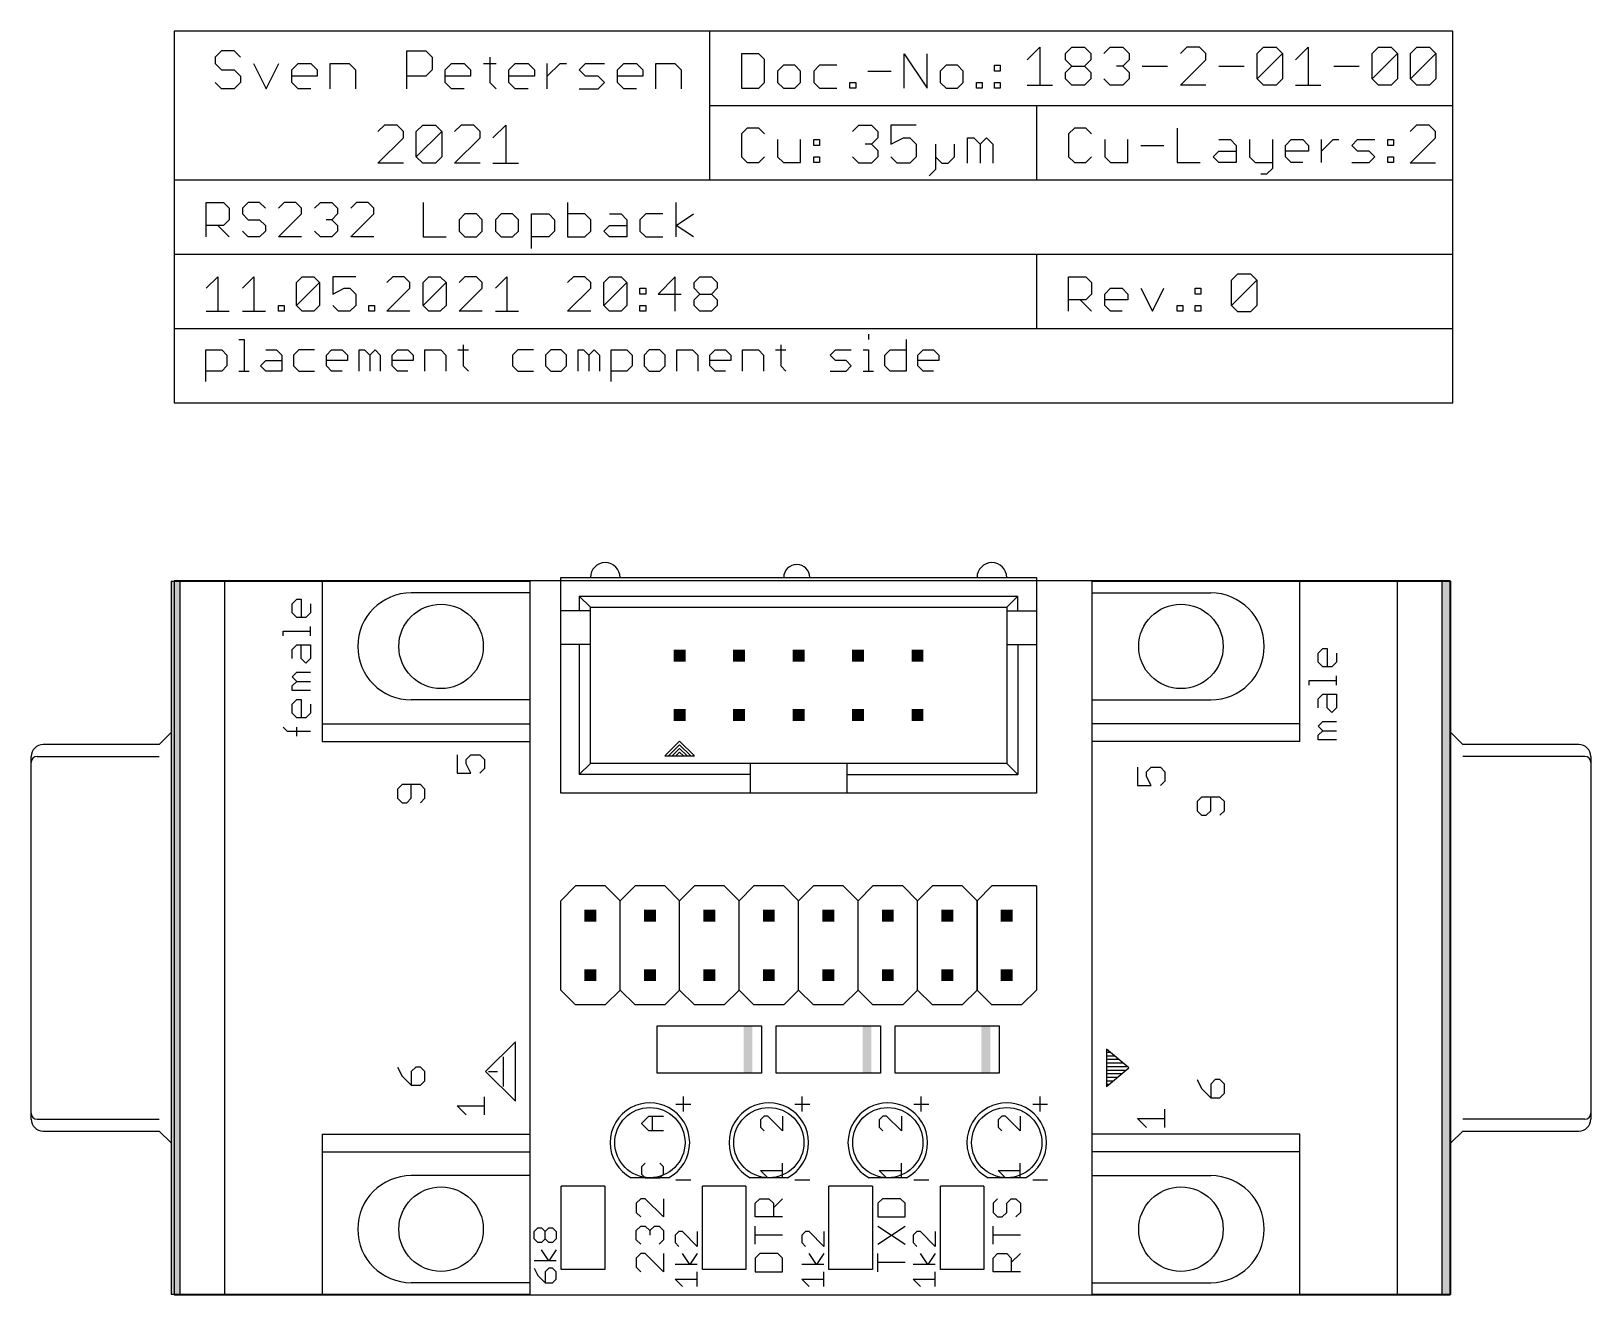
# Model space of a CAD drawing. Extents: x -6.1 to 60.5, y 0 to 54.
import ezdxf

# ---------------------------------------------------------------- set-up
doc = ezdxf.new("R2010")
doc.units = 0
for name, color, linetype in [('20', 53, 'CONTINUOUS'), ('21', 253, 'CONTINUOUS'), ('48', 213, 'CONTINUOUS'), ('51', 253, 'CONTINUOUS')]:
    doc.layers.add(name, color=color, linetype=linetype)

# ---------------------------------------------------------------- blocks, each defined once
blk = doc.blocks.new('RECT')
blk.add_solid([(-0.5, -0.5), (0.5, -0.5), (-0.5, 0.5), (0.5, 0.5)])

msp = doc.modelspace()

# ---------------------------------------------------------------- linework, layer by layer
at = {"layer": '20'}
for p, q in [((54.5, 30.5), (0, 30.5)), ((0, 30.5), (0, 0)), ((54.5, 0), (54.5, 30.5)), ((0, 0), (54.5, 0))]:
    msp.add_line(p, q, dxfattribs=at)
at = {"layer": '21'}
for p, q in [((2.7622, 40.8062), (2.9867, 40.8062)), ((2.9867, 40.8062), (2.9867, 39.4589)), ((29.649, 41.0308), (29.649, 40.8062)), ((31.2582, 40.8062), (31.2582, 39.4589)), ((1.3589, 39.0098), (1.3589, 40.3571)), ((1.3589, 40.3571), (2.0326, 40.3571)), ((2.0326, 40.3571), (2.2571, 40.1326)), ((2.2571, 40.1326), (2.2571, 39.6835)), ((3.9223, 40.3571), (4.3714, 40.3571)), ((4.3714, 40.3571), (4.5959, 40.1326)), ((4.5959, 40.1326), (4.5959, 39.4589)), ((5.3255, 40.3571), (5.101, 40.1326)), ((5.101, 40.1326), (5.101, 39.6835)), ((5.9992, 40.3571), (5.3255, 40.3571)), ((6.5043, 40.1326), (6.7288, 40.3571)), ((6.5043, 39.6835), (6.5043, 40.1326)), ((6.7288, 40.3571), (7.1779, 40.3571)), ((7.1779, 40.3571), (7.4025, 40.1326)), ((7.4025, 40.1326), (7.4025, 39.908)), ((7.9075, 39.4589), (7.9075, 40.3571)), ((7.9075, 40.3571), (8.1321, 40.3571)), ((8.1321, 40.3571), (8.3566, 40.1326)), ((8.3566, 40.1326), (8.5812, 40.3571)), ((8.3566, 40.1326), (8.3566, 39.4589)), ((8.5812, 40.3571), (8.8058, 40.1326)), ((8.8058, 40.1326), (8.8058, 39.4589)), ((9.3108, 40.1326), (9.5354, 40.3571)), ((9.3108, 39.6835), (9.3108, 40.1326)), ((9.5354, 40.3571), (9.9845, 40.3571)), ((9.9845, 40.3571), (10.209, 40.1326)), ((10.209, 40.1326), (10.209, 39.908)), ((10.7141, 39.4589), (10.7141, 40.3571)), ((10.7141, 40.3571), (11.3878, 40.3571)), ((11.3878, 40.3571), (11.6123, 40.1326)), ((11.6123, 40.1326), (11.6123, 39.4589)), ((12.1174, 40.3571), (12.5665, 40.3571)), ((12.3419, 40.5817), (12.3419, 39.6835)), ((14.6807, 40.3571), (14.4562, 40.1326)), ((14.4562, 40.1326), (14.4562, 39.6835)), ((15.3544, 40.3571), (14.6807, 40.3571)), ((16.084, 40.3571), (15.8594, 40.1326)), ((15.8594, 40.1326), (15.8594, 39.6835)), ((16.5331, 40.3571), (16.084, 40.3571)), ((16.7577, 40.1326), (16.5331, 40.3571)), ((16.7577, 39.6835), (16.7577, 40.1326)), ((17.2627, 39.4589), (17.2627, 40.3571)), ((17.2627, 40.3571), (17.4873, 40.3571)), ((17.4873, 40.3571), (17.7118, 40.1326)), ((17.7118, 40.1326), (17.9364, 40.3571)), ((17.7118, 40.1326), (17.7118, 39.4589)), ((17.9364, 40.3571), (18.161, 40.1326)), ((18.161, 40.1326), (18.161, 39.4589)), ((18.666, 39.0098), (18.666, 40.3571)), ((18.666, 40.3571), (19.3397, 40.3571)), ((19.3397, 40.3571), (19.5642, 40.1326)), ((19.5642, 40.1326), (19.5642, 39.6835)), ((20.2938, 40.3571), (20.0693, 40.1326)), ((20.0693, 40.1326), (20.0693, 39.6835)), ((20.743, 40.3571), (20.2938, 40.3571)), ((20.9675, 40.1326), (20.743, 40.3571)), ((20.9675, 39.6835), (20.9675, 40.1326)), ((21.4726, 39.4589), (21.4726, 40.3571)), ((21.4726, 40.3571), (22.1462, 40.3571)), ((22.1462, 40.3571), (22.3708, 40.1326)), ((22.3708, 40.1326), (22.3708, 39.4589)), ((22.8758, 40.1326), (23.1004, 40.3571)), ((22.8758, 39.6835), (22.8758, 40.1326)), ((23.1004, 40.3571), (23.5495, 40.3571)), ((23.5495, 40.3571), (23.7741, 40.1326)), ((23.7741, 40.1326), (23.7741, 39.908)), ((24.2791, 39.4589), (24.2791, 40.3571)), ((24.2791, 40.3571), (24.9528, 40.3571)), ((24.9528, 40.3571), (25.1773, 40.1326)), ((25.1773, 40.1326), (25.1773, 39.4589)), ((25.6824, 40.3571), (26.1315, 40.3571)), ((25.9069, 40.5817), (25.9069, 39.6835)), ((28.0212, 40.1326), (28.2457, 40.3571)), ((28.2457, 39.908), (28.0212, 40.1326)), ((28.2457, 40.3571), (28.9194, 40.3571)), ((29.4245, 40.3571), (29.649, 40.3571)), ((29.649, 40.3571), (29.649, 39.4589)), ((30.36, 40.1326), (30.5845, 40.3571)), ((30.36, 39.6835), (30.36, 40.1326)), ((30.5845, 40.3571), (31.2582, 40.3571)), ((31.7633, 40.1326), (31.9878, 40.3571)), ((31.7633, 39.6835), (31.7633, 40.1326)), ((31.9878, 40.3571), (32.4369, 40.3571)), ((32.4369, 40.3571), (32.6615, 40.1326)), ((32.6615, 40.1326), (32.6615, 39.908)), ((2.0326, 39.4589), (1.3589, 39.4589)), ((2.2571, 39.6835), (2.0326, 39.4589)), ((2.7622, 39.4589), (3.2113, 39.4589)), ((3.6977, 39.6835), (3.9223, 39.908)), ((3.9223, 39.4589), (3.6977, 39.6835)), ((3.9223, 39.908), (4.5959, 39.908)), ((4.5959, 39.4589), (3.9223, 39.4589)), ((5.101, 39.6835), (5.3255, 39.4589)), ((5.3255, 39.4589), (5.9992, 39.4589)), ((7.4025, 39.908), (6.5043, 39.908)), ((6.7288, 39.4589), (6.5043, 39.6835)), ((7.1779, 39.4589), (6.7288, 39.4589)), ((10.209, 39.908), (9.3108, 39.908)), ((9.5354, 39.4589), (9.3108, 39.6835)), ((9.9845, 39.4589), (9.5354, 39.4589)), ((12.3419, 39.6835), (12.5665, 39.4589)), ((14.4562, 39.6835), (14.6807, 39.4589)), ((14.6807, 39.4589), (15.3544, 39.4589)), ((15.8594, 39.6835), (16.084, 39.4589)), ((16.084, 39.4589), (16.5331, 39.4589)), ((16.5331, 39.4589), (16.7577, 39.6835)), ((19.3397, 39.4589), (18.666, 39.4589)), ((19.5642, 39.6835), (19.3397, 39.4589)), ((20.0693, 39.6835), (20.2938, 39.4589)), ((20.2938, 39.4589), (20.743, 39.4589)), ((20.743, 39.4589), (20.9675, 39.6835)), ((23.7741, 39.908), (22.8758, 39.908)), ((23.1004, 39.4589), (22.8758, 39.6835)), ((23.5495, 39.4589), (23.1004, 39.4589)), ((25.9069, 39.6835), (26.1315, 39.4589)), ((28.0212, 39.4589), (28.6949, 39.4589)), ((28.6949, 39.908), (28.2457, 39.908)), ((28.9194, 39.6835), (28.6949, 39.908)), ((28.6949, 39.4589), (28.9194, 39.6835)), ((29.4245, 39.4589), (29.8736, 39.4589)), ((30.5845, 39.4589), (30.36, 39.6835)), ((31.2582, 39.4589), (30.5845, 39.4589)), ((32.6615, 39.908), (31.7633, 39.908)), ((31.9878, 39.4589), (31.7633, 39.6835)), ((32.4369, 39.4589), (31.9878, 39.4589)), ((16.51, 30.6388), (36.83, 30.6388)), ((16.51, 29.21), (16.51, 30.6388)), ((36.83, 30.6388), (36.83, 29.21)), ((-0.125, 30.49), (0.256, 30.49)), ((-0.125, 30.49), (-0.125, 24.013)), ((0.256, 0.01), (0.256, 30.49)), ((0.256, 30.49), (2.161, 30.49)), ((2.161, 0.01), (2.161, 30.49)), ((2.161, 30.49), (6.32, 30.49)), ((6.32, 30.49), (15.21, 30.49)), ((6.32, 30.49), (6.32, 24.394)), ((15.21, 29.982), (10.13, 29.982)), ((15.21, 29.982), (15.21, 30.49)), ((15.21, 25.41), (15.21, 29.982)), ((39.19, 30.49), (39.19, 29.982)), ((39.19, 30.49), (48.08, 30.49)), ((39.19, 29.982), (44.27, 29.982)), ((39.19, 29.982), (39.19, 25.41)), ((48.08, 30.49), (52.239, 30.49)), ((48.08, 24.394), (48.08, 30.49)), ((52.239, 30.49), (52.239, 0.01)), ((52.239, 30.49), (54.144, 30.49)), ((54.144, 30.49), (54.144, 0.01)), ((54.144, 30.49), (54.525, 30.49)), ((54.525, 24.013), (54.525, 30.49)), ((5.0434, 29.5154), (5.2383, 29.7103)), ((5.0434, 29.1256), (5.0434, 29.5154)), ((5.2383, 29.7103), (5.4332, 29.7103)), ((5.4332, 29.7103), (5.4332, 28.9307)), ((5.823, 29.5154), (5.823, 29.1256)), ((17.3037, 29.845), (36.0363, 29.845)), ((17.3037, 29.845), (17.3037, 29.21)), ((17.3037, 29.845), (17.78, 29.3688)), ((17.78, 29.3688), (35.56, 29.3688)), ((17.78, 29.21), (17.78, 29.3688)), ((35.56, 29.3688), (36.0363, 29.845)), ((35.56, 29.3688), (35.56, 29.21)), ((36.0363, 29.21), (36.0363, 29.845)), ((5.2383, 28.9307), (5.0434, 29.1256)), ((5.6281, 28.9307), (5.2383, 28.9307)), ((5.823, 29.1256), (5.6281, 28.9307)), ((16.51, 27.7813), (16.51, 29.21)), ((17.3037, 29.21), (16.51, 29.21)), ((17.78, 29.21), (17.3037, 29.21)), ((17.78, 27.7813), (17.78, 29.21)), ((35.56, 29.21), (35.56, 27.7813)), ((35.56, 29.21), (36.0363, 29.21)), ((36.0363, 29.21), (36.83, 29.21)), ((36.83, 29.21), (36.83, 27.7813)), ((4.6536, 28.1511), (4.6536, 28.346)), ((4.6536, 28.346), (5.823, 28.346)), ((5.823, 28.1511), (5.823, 28.5409)), ((5.0434, 27.5664), (5.2383, 27.7613)), ((5.0434, 27.1766), (5.0434, 27.5664)), ((5.2383, 27.7613), (5.823, 27.7613)), ((5.4332, 27.1766), (5.4332, 27.7613)), ((5.823, 27.7613), (5.823, 27.1766)), ((16.51, 21.4312), (16.51, 27.7813)), ((17.3037, 27.7813), (16.51, 27.7813)), ((17.78, 27.7813), (17.3037, 27.7813)), ((17.3037, 27.7813), (17.3037, 22.225)), ((17.78, 22.7012), (17.78, 27.7813)), ((35.56, 27.7813), (35.56, 22.7012)), ((35.56, 27.7813), (36.0363, 27.7813)), ((36.0363, 27.7813), (36.83, 27.7813)), ((36.0363, 27.7813), (36.0363, 22.225)), ((36.83, 27.7813), (36.83, 21.4312)), ((48.8584, 27.4076), (49.0533, 27.6025)), ((48.8584, 27.0178), (48.8584, 27.4076)), ((49.0533, 27.6025), (49.2482, 27.6025)), ((49.2482, 27.6025), (49.2482, 26.8229)), ((49.638, 27.4076), (49.638, 27.0178)), ((5.6281, 26.9817), (5.4332, 27.1766)), ((5.823, 27.1766), (5.6281, 26.9817)), ((49.0533, 26.8229), (48.8584, 27.0178)), ((49.4431, 26.8229), (49.0533, 26.8229)), ((49.638, 27.0178), (49.4431, 26.8229)), ((5.0434, 26.397), (5.2383, 26.5919)), ((5.2383, 26.2021), (5.0434, 26.397)), ((5.0434, 26.0072), (5.2383, 26.2021)), ((5.0434, 25.8123), (5.0434, 26.0072)), ((5.2383, 26.5919), (5.823, 26.5919)), ((5.2383, 26.2021), (5.823, 26.2021)), ((48.4686, 26.0433), (48.4686, 26.2382)), ((48.4686, 26.2382), (49.638, 26.2382)), ((49.638, 26.0433), (49.638, 26.4331)), ((5.823, 25.8123), (5.0434, 25.8123)), ((5.0434, 25.2276), (5.2383, 25.4225)), ((5.2383, 25.4225), (5.4332, 25.4225)), ((5.4332, 25.4225), (5.4332, 24.6429)), ((15.21, 25.41), (10.13, 25.41)), ((15.21, 24.394), (15.21, 25.41)), ((39.19, 25.41), (44.27, 25.41)), ((39.19, 25.41), (39.19, 24.394)), ((48.8584, 25.4586), (49.0533, 25.6535)), ((48.8584, 25.0688), (48.8584, 25.4586)), ((49.0533, 25.6535), (49.638, 25.6535)), ((49.2482, 25.0688), (49.2482, 25.6535)), ((49.638, 25.6535), (49.638, 25.0688)), ((5.0434, 24.8378), (5.0434, 25.2276)), ((5.2383, 24.6429), (5.0434, 24.8378)), ((5.823, 24.8378), (5.6281, 24.6429)), ((5.823, 25.2276), (5.823, 24.8378)), ((49.4431, 24.8739), (49.2482, 25.0688)), ((49.638, 25.0688), (49.4431, 24.8739)), ((-0.125, 24.013), (-0.633, 23.505)), ((-0.125, 24.013), (-0.125, 6.487)), ((4.8485, 24.0582), (4.6536, 24.2531)), ((5.823, 24.0582), (4.8485, 24.0582)), ((5.6281, 24.6429), (5.2383, 24.6429)), ((5.2383, 23.8633), (5.2383, 24.2531)), ((6.32, 24.394), (15.21, 24.394)), ((6.32, 24.394), (6.32, 23.632)), ((15.21, 23.632), (15.21, 24.394)), ((48.08, 24.394), (39.19, 24.394)), ((39.19, 24.394), (39.19, 23.632)), ((48.08, 23.632), (48.08, 24.394)), ((48.8584, 24.2892), (49.0533, 24.4841)), ((49.0533, 24.0943), (48.8584, 24.2892)), ((48.8584, 23.8994), (49.0533, 24.0943)), ((49.0533, 24.4841), (49.638, 24.4841)), ((49.0533, 24.0943), (49.638, 24.0943)), ((54.525, 6.487), (54.525, 24.013)), ((55.033, 23.505), (54.525, 24.013)), ((-0.633, 23.505), (-5.594, 23.505)), ((6.32, 23.632), (15.21, 23.632)), ((15.21, 6.868), (15.21, 23.632)), ((21.59, 23.6538), (20.955, 23.0188)), ((21.59, 23.495), (21.1137, 23.0188)), ((21.59, 23.3363), (21.2725, 23.0188)), ((22.225, 23.0188), (21.59, 23.6538)), ((22.0662, 23.0188), (21.59, 23.495)), ((21.9075, 23.0188), (21.59, 23.3363)), ((48.08, 23.632), (39.19, 23.632)), ((39.19, 23.632), (39.19, 6.868)), ((48.8584, 23.7046), (48.8584, 23.8994)), ((49.638, 23.7046), (48.8584, 23.7046)), ((59.994, 23.505), (55.033, 23.505)), ((-6.102, 7.503), (-6.102, 22.997)), ((-5.848, 22.997), (-0.633, 22.997)), ((12.0848, 23.0654), (12.0848, 22.2858)), ((12.4746, 22.8705), (12.6695, 23.0654)), ((12.4746, 22.6756), (12.4746, 22.8705)), ((12.6695, 22.2858), (12.4746, 22.6756)), ((12.6695, 23.0654), (13.0593, 23.0654)), ((13.0593, 23.0654), (13.2542, 22.8705)), ((13.2542, 22.8705), (13.2542, 22.4807)), ((17.3037, 22.225), (17.78, 22.7012)), ((24.6062, 22.7012), (17.78, 22.7012)), ((20.955, 23.0188), (21.1137, 23.0188)), ((21.1137, 23.0188), (21.2725, 23.0188)), ((21.2725, 23.0188), (21.4312, 23.0188)), ((21.59, 23.1775), (21.4312, 23.0188)), ((21.4312, 23.0188), (21.7487, 23.0188)), ((21.7487, 23.0188), (21.59, 23.1775)), ((21.7487, 23.0188), (21.9075, 23.0188)), ((21.9075, 23.0188), (22.0662, 23.0188)), ((22.0662, 23.0188), (22.225, 23.0188)), ((28.7338, 22.7012), (24.6062, 22.7012)), ((24.6062, 22.7012), (24.6062, 22.225)), ((35.56, 22.7012), (28.7338, 22.7012)), ((28.7338, 22.7012), (28.7338, 22.225)), ((35.56, 22.7012), (36.0363, 22.225)), ((60.248, 22.997), (55.033, 22.997)), ((60.502, 22.997), (60.502, 7.503)), ((12.0848, 22.2858), (12.6695, 22.2858)), ((13.2542, 22.4807), (13.0593, 22.2858)), ((24.6062, 22.225), (17.3037, 22.225)), ((24.6062, 22.225), (24.6062, 21.4312)), ((28.7338, 22.225), (28.7338, 21.4312)), ((28.7338, 22.225), (36.0363, 22.225)), ((41.1448, 22.531), (41.1448, 21.7514)), ((41.5346, 22.3361), (41.7295, 22.531)), ((41.5346, 22.1412), (41.5346, 22.3361)), ((41.7295, 21.7514), (41.5346, 22.1412)), ((41.7295, 22.531), (42.1193, 22.531)), ((42.1193, 22.531), (42.3142, 22.3361)), ((42.3142, 22.3361), (42.3142, 21.9463)), ((9.7397, 21.7954), (9.5448, 21.6005)), ((9.5448, 21.6005), (9.5448, 21.2107)), ((10.5193, 21.7954), (9.7397, 21.7954)), ((10.1295, 21.2107), (10.1295, 21.7954)), ((10.7142, 21.6005), (10.5193, 21.7954)), ((10.7142, 21.2107), (10.7142, 21.6005)), ((24.6062, 21.4312), (16.51, 21.4312)), ((28.7338, 21.4312), (24.6062, 21.4312)), ((36.83, 21.4312), (28.7338, 21.4312)), ((41.1448, 21.7514), (41.7295, 21.7514)), ((42.3142, 21.9463), (42.1193, 21.7514)), ((9.5448, 21.2107), (9.7397, 21.0158)), ((9.7397, 21.0158), (9.9346, 21.0158)), ((9.9346, 21.0158), (10.1295, 21.2107)), ((10.5193, 21.0158), (10.7142, 21.2107)), ((43.8797, 21.261), (43.6848, 21.0661)), ((43.6848, 21.0661), (43.6848, 20.6763)), ((43.6848, 20.6763), (43.8797, 20.4814)), ((44.6593, 21.261), (43.8797, 21.261)), ((44.0746, 20.4814), (44.2695, 20.6763)), ((44.2695, 20.6763), (44.2695, 21.261)), ((44.8542, 21.0661), (44.6593, 21.261)), ((44.6593, 20.4814), (44.8542, 20.6763)), ((44.8542, 20.6763), (44.8542, 21.0661)), ((43.8797, 20.4814), (44.0746, 20.4814)), ((17.145, 17.4625), (16.51, 16.8275)), ((18.415, 17.4625), (17.145, 17.4625)), ((19.05, 16.8275), (18.415, 17.4625)), ((19.685, 17.4625), (19.05, 16.8275)), ((20.955, 17.4625), (19.685, 17.4625)), ((21.59, 16.8275), (20.955, 17.4625)), ((22.225, 17.4625), (21.59, 16.8275)), ((23.495, 17.4625), (22.225, 17.4625)), ((24.13, 16.8275), (23.495, 17.4625)), ((24.765, 17.4625), (24.13, 16.8275)), ((26.035, 17.4625), (24.765, 17.4625)), ((26.67, 16.8275), (26.035, 17.4625)), ((27.305, 17.4625), (26.67, 16.8275)), ((28.575, 17.4625), (27.305, 17.4625)), ((29.21, 16.8275), (28.575, 17.4625)), ((29.845, 17.4625), (29.21, 16.8275)), ((31.115, 17.4625), (29.845, 17.4625)), ((31.75, 16.8275), (31.115, 17.4625)), ((32.385, 17.4625), (31.75, 16.8275)), ((33.655, 17.4625), (32.385, 17.4625)), ((34.29, 16.8275), (33.655, 17.4625)), ((34.925, 17.4625), (34.29, 16.8275)), ((36.195, 17.4625), (34.925, 17.4625)), ((36.83, 17.4625), (36.195, 17.4625)), ((36.83, 17.4625), (36.83, 14.9225)), ((16.51, 14.2875), (16.51, 16.8275)), ((19.05, 14.2875), (19.05, 16.8275)), ((21.59, 14.2875), (21.59, 16.8275)), ((24.13, 14.2875), (24.13, 16.8275)), ((26.67, 14.2875), (26.67, 16.8275)), ((29.21, 14.2875), (29.21, 16.8275)), ((31.75, 14.2875), (31.75, 16.8275)), ((34.29, 14.9225), (34.29, 16.8275)), ((34.29, 16.8275), (34.29, 14.9225)), ((34.29, 13.0175), (34.29, 14.9225)), ((34.29, 14.9225), (34.29, 13.0175)), ((36.83, 14.9225), (36.83, 13.0175)), ((16.51, 13.0175), (16.51, 14.2875)), ((19.05, 13.0175), (19.05, 14.2875)), ((21.59, 13.0175), (21.59, 14.2875)), ((24.13, 13.0175), (24.13, 14.2875)), ((26.67, 13.0175), (26.67, 14.2875)), ((29.21, 13.0175), (29.21, 14.2875)), ((31.75, 13.0175), (31.75, 14.2875)), ((17.145, 12.3825), (16.51, 13.0175)), ((19.05, 13.0175), (18.415, 12.3825)), ((19.685, 12.3825), (19.05, 13.0175)), ((21.59, 13.0175), (20.955, 12.3825)), ((22.225, 12.3825), (21.59, 13.0175)), ((24.13, 13.0175), (23.495, 12.3825)), ((24.765, 12.3825), (24.13, 13.0175)), ((26.67, 13.0175), (26.035, 12.3825)), ((27.305, 12.3825), (26.67, 13.0175)), ((29.21, 13.0175), (28.575, 12.3825)), ((29.845, 12.3825), (29.21, 13.0175)), ((31.75, 13.0175), (31.115, 12.3825)), ((32.385, 12.3825), (31.75, 13.0175)), ((34.29, 13.0175), (33.655, 12.3825)), ((34.925, 12.3825), (34.29, 13.0175)), ((36.83, 13.0175), (36.195, 12.3825)), ((18.415, 12.3825), (17.145, 12.3825)), ((20.955, 12.3825), (19.685, 12.3825)), ((23.495, 12.3825), (22.225, 12.3825)), ((26.035, 12.3825), (24.765, 12.3825)), ((28.575, 12.3825), (27.305, 12.3825)), ((31.115, 12.3825), (29.845, 12.3825)), ((33.655, 12.3825), (32.385, 12.3825)), ((36.195, 12.3825), (34.925, 12.3825)), ((20.6375, 9.4615), (20.6375, 11.4935)), ((20.6375, 11.4935), (25.0825, 11.4935)), ((25.0825, 11.4935), (25.0825, 9.4615)), ((25.7175, 9.4615), (25.7175, 11.4935)), ((25.7175, 11.4935), (30.1625, 11.4935)), ((30.1625, 11.4935), (30.1625, 9.4615)), ((30.7975, 9.4615), (30.7975, 11.4935)), ((30.7975, 11.4935), (35.2425, 11.4935)), ((35.2425, 11.4935), (35.2425, 9.4615)), ((14.575, 10.805), (13.305, 9.535)), ((14.575, 8.265), (14.575, 10.805)), ((14.067, 8.9), (14.067, 10.17)), ((40.7775, 9.6937), (39.825, 10.4875)), ((39.825, 10.4875), (39.825, 8.9)), ((39.825, 10.3632), (39.9742, 10.3632)), ((39.825, 10.2108), (40.157, 10.2108)), ((39.825, 10.0584), (40.3399, 10.0584)), ((9.5448, 9.7304), (9.7397, 9.3406)), ((9.7397, 9.3406), (10.1295, 8.9508)), ((10.3244, 9.7304), (10.1295, 9.5355)), ((10.1295, 9.5355), (10.1295, 8.9508)), ((10.5193, 9.7304), (10.3244, 9.7304)), ((10.7142, 9.5355), (10.5193, 9.7304)), ((10.7142, 9.1457), (10.7142, 9.5355)), ((13.305, 9.535), (14.575, 8.265)), ((13.432, 9.535), (13.813, 9.535)), ((25.0825, 9.4615), (20.6375, 9.4615)), ((30.1625, 9.4615), (25.7175, 9.4615)), ((35.2425, 9.4615), (30.7975, 9.4615)), ((39.825, 9.906), (40.5228, 9.906)), ((39.825, 9.7536), (40.7056, 9.7536)), ((39.825, 8.9), (40.7775, 9.6937)), ((39.825, 9.6012), (40.6665, 9.6012)), ((39.825, 9.4488), (40.4836, 9.4488)), ((10.1295, 8.9508), (10.5193, 8.9508)), ((10.5193, 8.9508), (10.7142, 9.1457)), ((39.825, 9.2964), (40.3007, 9.2964)), ((39.825, 9.144), (40.1178, 9.144)), ((39.825, 8.9916), (39.9349, 8.9916)), ((43.6848, 9.196), (43.8797, 8.8062)), ((43.8797, 8.8062), (44.2695, 8.4164)), ((44.4644, 9.196), (44.2695, 9.0011)), ((44.2695, 9.0011), (44.2695, 8.4164)), ((44.6593, 9.196), (44.4644, 9.196)), ((44.8542, 9.0011), (44.6593, 9.196)), ((44.8542, 8.6113), (44.8542, 9.0011)), ((12.4746, 7.6808), (12.0848, 8.0706)), ((12.0848, 8.0706), (13.2542, 8.0706)), ((13.2542, 7.6808), (13.2542, 8.4604)), ((21.4313, 8.1463), (22.0663, 8.1463)), ((21.7488, 7.8288), (21.7488, 8.4638)), ((26.5113, 8.1463), (27.1463, 8.1463)), ((26.8288, 7.8288), (26.8288, 8.4638)), ((31.5913, 8.1463), (32.2263, 8.1463)), ((31.9088, 7.8288), (31.9088, 8.4638)), ((36.6713, 8.1463), (37.3062, 8.1463)), ((36.9888, 7.8288), (36.9888, 8.4638)), ((44.2695, 8.4164), (44.6593, 8.4164)), ((44.6593, 8.4164), (44.8542, 8.6113)), ((-5.848, 7.503), (-0.633, 7.503)), ((41.5346, 7.1464), (41.1448, 7.5362)), ((41.1448, 7.5362), (42.3142, 7.5362)), ((42.3142, 7.1464), (42.3142, 7.926)), ((60.248, 7.503), (55.033, 7.503)), ((-5.594, 6.995), (-0.633, 6.995)), ((-0.633, 6.995), (-0.125, 6.487)), ((6.32, 6.868), (15.21, 6.868)), ((6.32, 6.868), (6.32, 6.106)), ((15.21, 6.106), (15.21, 6.868)), ((48.08, 6.868), (39.19, 6.868)), ((39.19, 6.868), (39.19, 6.106)), ((48.08, 6.106), (48.08, 6.868)), ((54.525, 6.487), (55.033, 6.995)), ((55.033, 6.995), (59.994, 6.995)), ((-0.125, 6.487), (-0.125, 0.01)), ((6.32, 6.106), (15.21, 6.106)), ((6.32, 6.106), (6.32, 0.01)), ((15.21, 5.09), (15.21, 6.106)), ((48.08, 6.106), (39.19, 6.106)), ((39.19, 6.106), (39.19, 5.09)), ((48.08, 0.01), (48.08, 6.106)), ((54.525, 0.01), (54.525, 6.487)), ((15.21, 5.09), (10.13, 5.09)), ((15.21, 0.518), (15.21, 5.09)), ((21.4313, 4.9125), (22.0663, 4.9125)), ((26.5113, 4.9125), (27.1463, 4.9125)), ((31.5913, 4.9125), (32.2263, 4.9125)), ((36.6713, 4.9125), (37.3062, 4.9125)), ((39.19, 5.09), (44.27, 5.09)), ((39.19, 5.09), (39.19, 0.518)), ((16.5354, 1.0795), (16.5354, 4.6355)), ((18.3896, 4.6355), (16.5354, 4.6355)), ((18.3896, 4.6355), (18.3896, 1.0795)), ((19.9297, 4.106), (19.7348, 3.9111)), ((20.1246, 4.106), (19.9297, 4.106)), ((20.9042, 3.3264), (20.1246, 4.106)), ((20.9042, 4.106), (20.9042, 3.3264)), ((22.5679, 1.0795), (22.5679, 4.6355)), ((24.4221, 4.6355), (22.5679, 4.6355)), ((24.4221, 4.6355), (24.4221, 1.0795)), ((24.8148, 3.9111), (25.0097, 4.106)), ((25.0097, 4.106), (25.3995, 4.106)), ((25.3995, 4.106), (25.5944, 3.9111)), ((25.5944, 3.7162), (25.9842, 4.106)), ((27.9654, 1.0795), (27.9654, 4.6355)), ((29.8196, 4.6355), (27.9654, 4.6355)), ((29.8196, 4.6355), (29.8196, 1.0795)), ((30.2485, 4.106), (30.0536, 3.9111)), ((31.0281, 4.106), (30.2485, 4.106)), ((31.223, 3.9111), (31.0281, 4.106)), ((32.7279, 1.0795), (32.7279, 4.6355)), ((34.5821, 4.6355), (32.7279, 4.6355)), ((34.5821, 4.6355), (34.5821, 1.0795)), ((35.1697, 4.106), (34.9748, 3.9111)), ((35.5595, 3.9111), (35.7544, 4.106)), ((35.7544, 4.106), (35.9493, 4.106)), ((35.9493, 4.106), (36.1442, 3.9111)), ((19.7348, 3.9111), (19.7348, 3.5213)), ((19.7348, 3.5213), (19.9297, 3.3264)), ((24.8148, 3.3264), (24.8148, 3.9111)), ((25.5944, 3.9111), (25.5944, 3.3264)), ((30.0536, 3.9111), (30.0536, 3.3264)), ((31.223, 3.3264), (31.223, 3.9111)), ((34.9748, 3.9111), (34.9748, 3.5213)), ((34.9748, 3.5213), (35.1697, 3.3264)), ((35.3646, 3.3264), (35.5595, 3.5213)), ((35.5595, 3.5213), (35.5595, 3.9111)), ((36.1442, 3.5213), (35.9493, 3.3264)), ((36.1442, 3.9111), (36.1442, 3.5213)), ((15.3725, 2.6998), (15.5293, 2.8565)), ((15.3725, 2.3862), (15.3725, 2.6998)), ((15.5293, 2.8565), (15.6861, 2.8565)), ((15.6861, 2.8565), (15.8429, 2.6998)), ((15.8429, 2.6998), (15.9996, 2.8565)), ((15.8429, 2.3862), (15.8429, 2.6998)), ((15.9996, 2.8565), (16.1564, 2.8565)), ((16.1564, 2.8565), (16.3132, 2.6998)), ((16.3132, 2.6998), (16.3132, 2.3862)), ((19.7348, 2.7417), (19.9297, 2.9366)), ((19.7348, 2.3519), (19.7348, 2.7417)), ((19.9297, 2.9366), (20.1246, 2.9366)), ((20.1246, 2.9366), (20.3195, 2.7417)), ((20.3195, 2.7417), (20.5144, 2.9366)), ((20.3195, 2.7417), (20.3195, 2.5468)), ((20.5144, 2.9366), (20.7093, 2.9366)), ((20.7093, 2.9366), (20.9042, 2.7417)), ((20.9042, 2.7417), (20.9042, 2.3519)), ((21.5618, 2.6978), (21.405, 2.541)), ((21.7186, 2.6978), (21.5618, 2.6978)), ((22.3457, 2.0707), (21.7186, 2.6978)), ((22.3457, 2.6978), (22.3457, 2.0707)), ((25.9842, 3.3264), (24.8148, 3.3264)), ((24.8148, 2.157), (24.8148, 2.9366)), ((26.9593, 2.6978), (26.8025, 2.541)), ((27.1161, 2.6978), (26.9593, 2.6978)), ((27.7431, 2.0707), (27.1161, 2.6978)), ((27.7431, 2.6978), (27.7431, 2.0707)), ((30.0536, 3.3264), (31.223, 3.3264)), ((30.0536, 2.157), (31.223, 2.9366)), ((30.0536, 2.9366), (31.223, 2.157)), ((31.7218, 2.6978), (31.565, 2.541)), ((31.8786, 2.6978), (31.7218, 2.6978)), ((32.5057, 2.0707), (31.8786, 2.6978)), ((32.5057, 2.6978), (32.5057, 2.0707)), ((34.9748, 2.157), (34.9748, 2.9366)), ((35.1697, 3.3264), (35.3646, 3.3264)), ((15.5293, 2.2295), (15.3725, 2.3862)), ((15.6861, 2.2295), (15.5293, 2.2295)), ((15.8429, 2.3862), (15.6861, 2.2295)), ((15.9996, 2.2295), (15.8429, 2.3862)), ((16.1564, 2.2295), (15.9996, 2.2295)), ((16.3132, 2.3862), (16.1564, 2.2295)), ((19.9297, 2.157), (19.7348, 2.3519)), ((20.9042, 2.3519), (20.7093, 2.157)), ((21.405, 2.541), (21.405, 2.2275)), ((21.405, 2.2275), (21.5618, 2.0707)), ((25.9842, 2.5468), (24.8148, 2.5468)), ((26.8025, 2.541), (26.8025, 2.2275)), ((26.8025, 2.2275), (26.9593, 2.0707)), ((31.565, 2.541), (31.565, 2.2275)), ((31.565, 2.2275), (31.7218, 2.0707)), ((36.1442, 2.5468), (34.9748, 2.5468)), ((16.3132, 1.4499), (15.3725, 1.4499)), ((15.9996, 1.4499), (15.6861, 1.9202)), ((16.3132, 1.9202), (15.9996, 1.4499)), ((19.9297, 1.7672), (19.7348, 1.5723)), ((19.7348, 1.5723), (19.7348, 1.1825)), ((20.1246, 1.7672), (19.9297, 1.7672)), ((20.9042, 0.9876), (20.1246, 1.7672)), ((20.9042, 1.7672), (20.9042, 0.9876)), ((22.0321, 1.2911), (21.7186, 1.7614)), ((22.3457, 1.7614), (22.0321, 1.2911)), ((25.0097, 1.7672), (24.8148, 1.5723)), ((24.8148, 1.5723), (24.8148, 0.9876)), ((25.7893, 1.7672), (25.0097, 1.7672)), ((25.9842, 1.5723), (25.7893, 1.7672)), ((25.9842, 0.9876), (25.9842, 1.5723)), ((27.4296, 1.2911), (27.1161, 1.7614)), ((27.7431, 1.7614), (27.4296, 1.2911)), ((30.0536, 0.9876), (30.0536, 1.7672)), ((31.223, 1.3774), (30.0536, 1.3774)), ((32.1921, 1.2911), (31.8786, 1.7614)), ((32.5057, 1.7614), (32.1921, 1.2911)), ((34.9748, 1.5723), (35.1697, 1.7672)), ((34.9748, 0.9876), (34.9748, 1.5723)), ((35.1697, 1.7672), (35.5595, 1.7672)), ((35.5595, 1.7672), (35.7544, 1.5723)), ((35.7544, 1.3774), (36.1442, 1.7672)), ((35.7544, 1.5723), (35.7544, 0.9876)), ((15.3725, 1.1414), (15.5293, 0.8279)), ((15.5293, 0.8279), (15.8429, 0.5143)), ((15.9996, 1.1414), (15.8429, 0.9847)), ((15.8429, 0.9847), (15.8429, 0.5143)), ((16.1564, 1.1414), (15.9996, 1.1414)), ((16.3132, 0.9847), (16.1564, 1.1414)), ((16.1564, 0.5143), (16.3132, 0.6711)), ((16.3132, 0.6711), (16.3132, 0.9847)), ((18.3896, 1.0795), (16.5354, 1.0795)), ((19.7348, 1.1825), (19.9297, 0.9876)), ((22.3457, 1.2911), (21.405, 1.2911)), ((21.7186, 0.3556), (21.405, 0.6691)), ((21.405, 0.6691), (22.3457, 0.6691)), ((22.3457, 0.3556), (22.3457, 0.9827)), ((24.4221, 1.0795), (22.5679, 1.0795)), ((24.8148, 0.9876), (25.9842, 0.9876)), ((27.7431, 1.2911), (26.8025, 1.2911)), ((27.1161, 0.3556), (26.8025, 0.6691)), ((26.8025, 0.6691), (27.7431, 0.6691)), ((27.7431, 0.3556), (27.7431, 0.9827)), ((29.8196, 1.0795), (27.9654, 1.0795)), ((32.5057, 1.2911), (31.565, 1.2911)), ((31.8786, 0.3556), (31.565, 0.6691)), ((31.565, 0.6691), (32.5057, 0.6691)), ((32.5057, 0.3556), (32.5057, 0.9827)), ((34.5821, 1.0795), (32.7279, 1.0795)), ((36.1442, 0.9876), (34.9748, 0.9876)), ((0.256, 0.01), (-0.125, 0.01)), ((2.161, 0.01), (0.256, 0.01)), ((6.32, 0.01), (2.161, 0.01)), ((15.21, 0.01), (6.32, 0.01)), ((15.21, 0.518), (10.13, 0.518)), ((15.21, 0.01), (15.21, 0.518)), ((15.8429, 0.5143), (16.1564, 0.5143)), ((39.19, 0.518), (44.27, 0.518)), ((39.19, 0.518), (39.19, 0.01)), ((48.08, 0.01), (39.19, 0.01)), ((52.239, 0.01), (48.08, 0.01)), ((54.144, 0.01), (52.239, 0.01)), ((54.525, 0.01), (54.144, 0.01))]:
    msp.add_line(p, q, dxfattribs=at)
for centre in [(11.4, 27.696), (43, 27.696), (11.4, 2.804), (43, 2.804)]:
    msp.add_circle(centre, 1.8034, dxfattribs=at)
for centre, radius, start, end in [((18.415, 30.6388), 0.635, 0, 180), ((26.5907, 30.6388), 0.5556, 0, 180), ((34.925, 30.6388), 0.635, 0, 180), ((10.13, 27.696), 2.286, 90, 270), ((44.27, 27.696), 2.286, 270, 90), ((-5.594, 22.997), 0.508, 90, 180), ((59.994, 22.997), 0.508, 0, 90), ((-5.848, 22.743), 0.254, 90, 180), ((60.248, 22.743), 0.254, 0, 90), ((20.32, 6.5), 1.7, 118.0725, 241.9275), ((20.32, 6.5), 1.7, 118.0725, 241.9275), ((20.32, 6.5), 1.7, 298.0725, 61.9275), ((20.32, 6.5), 1.7, 298.0725, 61.9275), ((25.4, 6.5), 1.7, 118.0725, 241.9275), ((25.4, 6.5), 1.7, 118.0725, 241.9275), ((25.4, 6.5), 1.7, 298.0725, 61.9275), ((25.4, 6.5), 1.7, 298.0725, 61.9275), ((30.48, 6.5), 1.7, 118.0725, 241.9275), ((30.48, 6.5), 1.7, 118.0725, 241.9275), ((30.48, 6.5), 1.7, 298.0725, 61.9275), ((30.48, 6.5), 1.7, 298.0725, 61.9275), ((35.56, 6.5), 1.7, 118.0725, 241.9275), ((35.56, 6.5), 1.7, 118.0725, 241.9275), ((35.56, 6.5), 1.7, 298.0725, 61.9275), ((35.56, 6.5), 1.7, 298.0725, 61.9275), ((-5.848, 7.757), 0.254, 180, 270), ((-5.594, 7.503), 0.508, 180, 270), ((59.994, 7.503), 0.508, 270, 0), ((60.248, 7.757), 0.254, 270, 0), ((10.13, 2.804), 2.286, 90, 270), ((44.27, 2.804), 2.286, 270, 90)]:
    msp.add_arc(centre, radius, start, end, dxfattribs=at)
at = {"layer": '48'}
for p, q in [((22.86, 53.975), (0, 53.975)), ((0, 53.975), (0, 47.625)), ((54.61, 53.975), (22.86, 53.975)), ((22.86, 53.975), (22.86, 50.8)), ((54.61, 50.8), (54.61, 53.975)), ((36.43, 52.7546), (36.9723, 53.2969)), ((36.9723, 53.2969), (36.9723, 51.67)), ((38.0671, 53.0258), (38.3383, 53.2969)), ((38.3383, 53.2969), (38.8806, 53.2969)), ((38.8806, 53.2969), (39.1518, 53.0258)), ((39.7043, 53.0258), (39.9754, 53.2969)), ((39.9754, 53.2969), (40.5178, 53.2969)), ((40.5178, 53.2969), (40.7889, 53.0258)), ((43.2497, 53.2969), (42.9786, 53.0258)), ((43.7921, 53.2969), (43.2497, 53.2969)), ((44.0632, 53.0258), (43.7921, 53.2969)), ((46.2529, 53.0258), (46.5241, 53.2969)), ((46.5241, 53.2969), (47.0664, 53.2969)), ((47.0664, 53.2969), (47.3375, 53.0258)), ((47.89, 52.7546), (48.4324, 53.2969)), ((48.4324, 53.2969), (48.4324, 51.67)), ((51.1644, 53.0258), (51.4355, 53.2969)), ((51.4355, 53.2969), (51.9779, 53.2969)), ((51.9779, 53.2969), (52.249, 53.0258)), ((52.8015, 53.0258), (53.0727, 53.2969)), ((53.0727, 53.2969), (53.615, 53.2969)), ((53.615, 53.2969), (53.8862, 53.0258)), ((2.0214, 53.1382), (1.7502, 52.867)), ((1.7502, 52.867), (1.7502, 52.5959)), ((2.5637, 53.1382), (2.0214, 53.1382)), ((2.8349, 52.867), (2.5637, 53.1382)), ((9.936, 51.5112), (9.936, 53.1382)), ((9.936, 53.1382), (10.7495, 53.1382)), ((10.7495, 53.1382), (11.0206, 52.867)), ((11.0206, 52.867), (11.0206, 52.3247)), ((13.4815, 52.867), (13.4815, 51.7824)), ((24.2316, 53.0111), (24.2316, 51.5366)), ((24.9688, 53.0111), (24.2316, 53.0111)), ((25.2146, 52.7653), (24.9688, 53.0111)), ((25.2146, 51.7823), (25.2146, 52.7653)), ((31.1778, 51.5366), (31.1778, 53.0111)), ((31.1778, 53.0111), (32.1608, 51.5366)), ((32.1608, 51.5366), (32.1608, 53.0111)), ((38.0671, 52.7546), (38.0671, 53.0258)), ((38.3383, 52.4834), (38.0671, 52.7546)), ((39.1518, 52.7546), (38.8806, 52.4834)), ((39.1518, 53.0258), (39.1518, 52.7546)), ((40.7889, 52.7546), (40.5178, 52.4834)), ((40.7889, 53.0258), (40.7889, 52.7546)), ((42.9786, 51.67), (44.0632, 52.7546)), ((44.0632, 52.7546), (44.0632, 53.0258)), ((46.2529, 51.9411), (46.2529, 53.0258)), ((46.2529, 51.9411), (47.3375, 53.0258)), ((47.3375, 53.0258), (47.3375, 51.9411)), ((51.1644, 51.9411), (51.1644, 53.0258)), ((51.1644, 51.9411), (52.249, 53.0258)), ((52.249, 53.0258), (52.249, 51.9411)), ((52.8015, 51.9411), (52.8015, 53.0258)), ((52.8015, 51.9411), (53.8862, 53.0258)), ((53.8862, 53.0258), (53.8862, 51.9411)), ((1.7502, 52.5959), (2.0214, 52.3247)), ((2.0214, 52.3247), (2.5637, 52.3247)), ((2.5637, 52.3247), (2.8349, 52.0535)), ((2.8349, 52.0535), (2.8349, 51.7824)), ((3.3874, 52.5959), (3.9297, 51.5112)), ((3.9297, 51.5112), (4.472, 52.5959)), ((5.0245, 52.3247), (5.2957, 52.5959)), ((5.0245, 51.7824), (5.0245, 52.3247)), ((6.1092, 52.0535), (5.0245, 52.0535)), ((5.2957, 52.5959), (5.838, 52.5959)), ((5.838, 52.5959), (6.1092, 52.3247)), ((6.1092, 52.3247), (6.1092, 52.0535)), ((6.6617, 51.5112), (6.6617, 52.5959)), ((6.6617, 52.5959), (7.4752, 52.5959)), ((7.4752, 52.5959), (7.7463, 52.3247)), ((7.7463, 52.3247), (7.7463, 51.5112)), ((10.7495, 52.0535), (9.936, 52.0535)), ((11.0206, 52.3247), (10.7495, 52.0535)), ((11.5731, 52.3247), (11.8443, 52.5959)), ((11.5731, 51.7824), (11.5731, 52.3247)), ((12.6578, 52.0535), (11.5731, 52.0535)), ((11.8443, 52.5959), (12.3866, 52.5959)), ((12.3866, 52.5959), (12.6578, 52.3247)), ((12.6578, 52.3247), (12.6578, 52.0535)), ((13.2103, 52.5959), (13.7526, 52.5959)), ((14.3017, 52.3247), (14.5729, 52.5959)), ((14.3017, 51.7824), (14.3017, 52.3247)), ((15.3864, 52.0535), (14.3017, 52.0535)), ((14.5729, 52.5959), (15.1152, 52.5959)), ((15.1152, 52.5959), (15.3864, 52.3247)), ((15.3864, 52.3247), (15.3864, 52.0535)), ((15.9389, 51.5112), (15.9389, 52.5959)), ((15.9389, 52.0535), (16.4812, 52.5959)), ((16.4812, 52.5959), (16.7524, 52.5959)), ((17.3032, 52.3247), (17.5744, 52.5959)), ((17.5744, 52.0535), (17.3032, 52.3247)), ((17.5744, 52.5959), (18.3879, 52.5959)), ((18.1167, 52.0535), (17.5744, 52.0535)), ((18.3879, 51.7824), (18.1167, 52.0535)), ((18.9403, 52.3247), (19.2115, 52.5959)), ((18.9403, 51.7824), (18.9403, 52.3247)), ((20.025, 52.0535), (18.9403, 52.0535)), ((19.2115, 52.5959), (19.7538, 52.5959)), ((19.7538, 52.5959), (20.025, 52.3247)), ((20.025, 52.3247), (20.025, 52.0535)), ((20.5775, 51.5112), (20.5775, 52.5959)), ((20.5775, 52.5959), (21.391, 52.5959)), ((21.391, 52.5959), (21.6622, 52.3247)), ((21.6622, 52.3247), (21.6622, 51.5112)), ((26.0209, 52.5196), (25.7752, 52.2738)), ((25.7752, 52.2738), (25.7752, 51.7823)), ((26.5124, 52.5196), (26.0209, 52.5196)), ((26.7582, 52.2738), (26.5124, 52.5196)), ((26.7582, 51.7823), (26.7582, 52.2738)), ((27.5646, 52.5196), (27.3188, 52.2738)), ((27.3188, 52.2738), (27.3188, 51.7823)), ((28.3018, 52.5196), (27.5646, 52.5196)), ((29.6342, 52.2738), (30.6172, 52.2738)), ((32.9672, 52.5196), (32.7214, 52.2738)), ((32.7214, 52.2738), (32.7214, 51.7823)), ((33.4587, 52.5196), (32.9672, 52.5196)), ((33.7044, 52.2738), (33.4587, 52.5196)), ((33.7044, 51.7823), (33.7044, 52.2738)), ((35.0368, 52.5196), (35.2826, 52.5196)), ((35.0368, 52.2738), (35.0368, 52.5196)), ((35.2826, 52.2738), (35.0368, 52.2738)), ((35.2826, 52.5196), (35.2826, 52.2738)), ((38.0671, 52.2123), (38.3383, 52.4834)), ((38.0671, 51.9411), (38.0671, 52.2123)), ((38.3383, 52.4834), (38.8806, 52.4834)), ((38.8806, 52.4834), (39.1518, 52.2123)), ((39.1518, 52.2123), (39.1518, 51.9411)), ((40.5178, 52.4834), (40.2466, 52.4834)), ((40.5178, 52.4834), (40.7889, 52.2123)), ((40.7889, 52.2123), (40.7889, 51.9411)), ((41.3414, 52.4834), (42.4261, 52.4834)), ((44.6157, 52.4834), (45.7004, 52.4834)), ((49.5272, 52.4834), (50.6119, 52.4834)), ((2.0214, 51.5112), (1.7502, 51.7824)), ((2.5637, 51.5112), (2.0214, 51.5112)), ((2.8349, 51.7824), (2.5637, 51.5112)), ((5.2957, 51.5112), (5.0245, 51.7824)), ((5.838, 51.5112), (5.2957, 51.5112)), ((11.8443, 51.5112), (11.5731, 51.7824)), ((12.3866, 51.5112), (11.8443, 51.5112)), ((13.4815, 51.7824), (13.7526, 51.5112)), ((14.5729, 51.5112), (14.3017, 51.7824)), ((15.1152, 51.5112), (14.5729, 51.5112)), ((17.3032, 51.5112), (18.1167, 51.5112)), ((18.1167, 51.5112), (18.3879, 51.7824)), ((19.2115, 51.5112), (18.9403, 51.7824)), ((19.7538, 51.5112), (19.2115, 51.5112)), ((24.2316, 51.5366), (24.9688, 51.5366)), ((24.9688, 51.5366), (25.2146, 51.7823)), ((25.7752, 51.7823), (26.0209, 51.5366)), ((26.0209, 51.5366), (26.5124, 51.5366)), ((26.5124, 51.5366), (26.7582, 51.7823)), ((27.3188, 51.7823), (27.5646, 51.5366)), ((27.5646, 51.5366), (28.3018, 51.5366)), ((28.8624, 51.5366), (28.8624, 51.7823)), ((28.8624, 51.7823), (29.1082, 51.7823)), ((29.1082, 51.5366), (28.8624, 51.5366)), ((29.1082, 51.7823), (29.1082, 51.5366)), ((32.7214, 51.7823), (32.9672, 51.5366)), ((32.9672, 51.5366), (33.4587, 51.5366)), ((33.4587, 51.5366), (33.7044, 51.7823)), ((34.265, 51.5366), (34.265, 51.7823)), ((34.265, 51.7823), (34.5108, 51.7823)), ((34.5108, 51.5366), (34.265, 51.5366)), ((34.5108, 51.7823), (34.5108, 51.5366)), ((35.0368, 51.7823), (35.2826, 51.7823)), ((35.0368, 51.5366), (35.0368, 51.7823)), ((35.2826, 51.5366), (35.0368, 51.5366)), ((35.2826, 51.7823), (35.2826, 51.5366)), ((36.43, 51.67), (37.5146, 51.67)), ((38.3383, 51.67), (38.0671, 51.9411)), ((38.8806, 51.67), (38.3383, 51.67)), ((39.1518, 51.9411), (38.8806, 51.67)), ((39.9754, 51.67), (39.7043, 51.9411)), ((40.5178, 51.67), (39.9754, 51.67)), ((40.7889, 51.9411), (40.5178, 51.67)), ((44.0632, 51.67), (42.9786, 51.67)), ((46.5241, 51.67), (46.2529, 51.9411)), ((47.0664, 51.67), (46.5241, 51.67)), ((47.3375, 51.9411), (47.0664, 51.67)), ((47.89, 51.67), (48.9747, 51.67)), ((51.4355, 51.67), (51.1644, 51.9411)), ((51.9779, 51.67), (51.4355, 51.67)), ((52.249, 51.9411), (51.9779, 51.67)), ((53.0727, 51.67), (52.8015, 51.9411)), ((53.615, 51.67), (53.0727, 51.67)), ((53.8862, 51.9411), (53.615, 51.67)), ((22.86, 50.8), (22.86, 47.625)), ((22.86, 50.8), (36.83, 50.8)), ((36.83, 50.8), (54.61, 50.8)), ((36.83, 50.8), (36.83, 47.625)), ((54.61, 47.625), (54.61, 50.8)), ((8.9793, 49.9632), (8.7081, 49.692)), ((9.5216, 49.9632), (8.9793, 49.9632)), ((9.7928, 49.692), (9.5216, 49.9632)), ((10.3453, 49.692), (10.6165, 49.9632)), ((10.6165, 49.9632), (11.1588, 49.9632)), ((11.1588, 49.9632), (11.4299, 49.692)), ((12.2536, 49.9632), (11.9824, 49.692)), ((12.7959, 49.9632), (12.2536, 49.9632)), ((13.0671, 49.692), (12.7959, 49.9632)), ((13.6196, 49.4209), (14.1619, 49.9632)), ((14.1619, 49.9632), (14.1619, 48.3362)), ((28.9687, 49.692), (29.2399, 49.9632)), ((29.2399, 49.9632), (29.7822, 49.9632)), ((29.7822, 49.9632), (30.0534, 49.692)), ((31.6905, 49.9632), (30.6059, 49.9632)), ((30.6059, 49.9632), (30.6059, 49.1497)), ((53.0524, 49.9632), (52.7812, 49.692)), ((53.5947, 49.9632), (53.0524, 49.9632)), ((53.8659, 49.692), (53.5947, 49.9632)), ((8.7081, 48.3362), (9.7928, 49.4209)), ((9.7928, 49.4209), (9.7928, 49.692)), ((10.3453, 48.6074), (10.3453, 49.692)), ((10.3453, 48.6074), (11.4299, 49.692)), ((11.4299, 49.692), (11.4299, 48.6074)), ((11.9824, 48.3362), (13.0671, 49.4209)), ((13.0671, 49.4209), (13.0671, 49.692)), ((24.4773, 49.8361), (24.2316, 49.5903)), ((24.2316, 49.5903), (24.2316, 48.6073)), ((24.9688, 49.8361), (24.4773, 49.8361)), ((25.2146, 49.5903), (24.9688, 49.8361)), ((25.7752, 49.3446), (25.7752, 48.6073)), ((26.7582, 48.3616), (26.7582, 49.3446)), ((27.3188, 49.3446), (27.5646, 49.3446)), ((27.3188, 49.0988), (27.3188, 49.3446)), ((27.5646, 49.3446), (27.5646, 49.0988)), ((30.0534, 49.4209), (29.7822, 49.1497)), ((30.0534, 49.692), (30.0534, 49.4209)), ((30.6059, 49.1497), (31.1482, 49.4209)), ((31.1482, 49.4209), (31.4194, 49.4209)), ((31.4194, 49.4209), (31.6905, 49.1497)), ((33.8802, 48.3362), (33.8802, 49.4209)), ((33.8802, 49.4209), (34.1513, 49.4209)), ((34.1513, 49.4209), (34.4225, 49.1497)), ((34.4225, 49.1497), (34.6937, 49.4209)), ((34.6937, 49.4209), (34.9648, 49.1497)), ((38.4473, 49.8361), (38.2016, 49.5903)), ((38.2016, 49.5903), (38.2016, 48.6073)), ((38.9388, 49.8361), (38.4473, 49.8361)), ((39.1846, 49.5903), (38.9388, 49.8361)), ((39.7452, 49.3446), (39.7452, 48.6073)), ((40.7282, 48.3616), (40.7282, 49.3446)), ((42.8324, 49.8361), (42.8324, 48.3616)), ((44.6218, 49.3446), (45.1133, 49.3446)), ((45.1133, 49.3446), (45.359, 49.0988)), ((45.9196, 49.3446), (45.9196, 48.6073)), ((46.9026, 49.3446), (46.9026, 48.1159)), ((47.4632, 49.0988), (47.709, 49.3446)), ((47.709, 49.3446), (48.2005, 49.3446)), ((48.2005, 49.3446), (48.4462, 49.0988)), ((49.0068, 48.3616), (49.0068, 49.3446)), ((49.0068, 48.8531), (49.4983, 49.3446)), ((49.4983, 49.3446), (49.7441, 49.3446)), ((50.2932, 49.0988), (50.5389, 49.3446)), ((50.5389, 49.3446), (51.2762, 49.3446)), ((51.8368, 49.3446), (52.0825, 49.3446)), ((51.8368, 49.0988), (51.8368, 49.3446)), ((52.0825, 49.3446), (52.0825, 49.0988)), ((52.7812, 48.3362), (53.8659, 49.4209)), ((53.8659, 49.4209), (53.8659, 49.692)), ((27.5646, 49.0988), (27.3188, 49.0988)), ((29.7822, 49.1497), (29.511, 49.1497)), ((29.7822, 49.1497), (30.0534, 48.8785)), ((30.0534, 48.8785), (30.0534, 48.6074)), ((31.6905, 49.1497), (31.6905, 48.6074)), ((32.5142, 49.1497), (32.5142, 48.6074)), ((33.3277, 48.6074), (33.3277, 49.1497)), ((34.4225, 49.1497), (34.4225, 48.3362)), ((34.9648, 49.1497), (34.9648, 48.3362)), ((41.2888, 49.0988), (42.2718, 49.0988)), ((44.376, 48.6073), (44.6218, 48.8531)), ((44.6218, 48.8531), (45.359, 48.8531)), ((45.359, 49.0988), (45.359, 48.3616)), ((47.4632, 48.6073), (47.4632, 49.0988)), ((48.4462, 48.8531), (47.4632, 48.8531)), ((48.4462, 49.0988), (48.4462, 48.8531)), ((50.5389, 48.8531), (50.2932, 49.0988)), ((51.0304, 48.8531), (50.5389, 48.8531)), ((51.2762, 48.6073), (51.0304, 48.8531)), ((52.0825, 49.0988), (51.8368, 49.0988)), ((9.7928, 48.3362), (8.7081, 48.3362)), ((10.6165, 48.3362), (10.3453, 48.6074)), ((11.1588, 48.3362), (10.6165, 48.3362)), ((11.4299, 48.6074), (11.1588, 48.3362)), ((13.0671, 48.3362), (11.9824, 48.3362)), ((13.6196, 48.3362), (14.7043, 48.3362)), ((24.2316, 48.6073), (24.4773, 48.3616)), ((24.4773, 48.3616), (24.9688, 48.3616)), ((24.9688, 48.3616), (25.2146, 48.6073)), ((25.7752, 48.6073), (26.0209, 48.3616)), ((26.0209, 48.3616), (26.7582, 48.3616)), ((27.3188, 48.6073), (27.5646, 48.6073)), ((27.3188, 48.3616), (27.3188, 48.6073)), ((27.5646, 48.3616), (27.3188, 48.3616)), ((27.5646, 48.6073), (27.5646, 48.3616)), ((29.2399, 48.3362), (28.9687, 48.6074)), ((29.7822, 48.3362), (29.2399, 48.3362)), ((30.0534, 48.6074), (29.7822, 48.3362)), ((30.877, 48.3362), (30.6059, 48.6074)), ((31.4194, 48.3362), (30.877, 48.3362)), ((31.6905, 48.6074), (31.4194, 48.3362)), ((32.5142, 48.065), (32.243, 47.7939)), ((32.5142, 48.6074), (32.7853, 48.3362)), ((32.5142, 48.6074), (32.5142, 48.065)), ((32.7853, 48.3362), (33.0565, 48.3362)), ((33.0565, 48.3362), (33.3277, 48.6074)), ((38.2016, 48.6073), (38.4473, 48.3616)), ((38.4473, 48.3616), (38.9388, 48.3616)), ((38.9388, 48.3616), (39.1846, 48.6073)), ((39.7452, 48.6073), (39.9909, 48.3616)), ((39.9909, 48.3616), (40.7282, 48.3616)), ((42.8324, 48.3616), (43.8154, 48.3616)), ((44.6218, 48.3616), (44.376, 48.6073)), ((45.359, 48.3616), (44.6218, 48.3616)), ((45.9196, 48.6073), (46.1654, 48.3616)), ((46.1654, 48.3616), (46.9026, 48.3616)), ((46.9026, 48.1159), (46.6569, 47.8701)), ((47.709, 48.3616), (47.4632, 48.6073)), ((48.2005, 48.3616), (47.709, 48.3616)), ((50.2932, 48.3616), (51.0304, 48.3616)), ((51.0304, 48.3616), (51.2762, 48.6073)), ((51.8368, 48.6073), (52.0825, 48.6073)), ((51.8368, 48.3616), (51.8368, 48.6073)), ((52.0825, 48.3616), (51.8368, 48.3616)), ((52.0825, 48.6073), (52.0825, 48.3616)), ((53.8659, 48.3362), (52.7812, 48.3362)), ((0, 47.625), (0, 44.45)), ((0, 47.625), (22.86, 47.625)), ((22.86, 47.625), (36.83, 47.625)), ((36.83, 47.625), (54.61, 47.625)), ((46.6569, 47.8701), (46.4111, 47.8701)), ((54.61, 44.45), (54.61, 47.625)), ((1.3716, 45.1866), (1.3716, 46.6611)), ((1.3716, 46.6611), (2.1088, 46.6611)), ((2.1088, 46.6611), (2.3546, 46.4153)), ((3.1609, 46.6611), (2.9152, 46.4153)), ((3.6524, 46.6611), (3.1609, 46.6611)), ((3.8982, 46.4153), (3.6524, 46.6611)), ((4.7046, 46.6611), (4.4588, 46.4153)), ((5.196, 46.6611), (4.7046, 46.6611)), ((5.4418, 46.4153), (5.196, 46.6611)), ((6.0024, 46.4153), (6.2482, 46.6611)), ((6.2482, 46.6611), (6.7396, 46.6611)), ((6.7396, 46.6611), (6.9854, 46.4153)), ((7.7918, 46.6611), (7.546, 46.4153)), ((8.2833, 46.6611), (7.7918, 46.6611)), ((8.529, 46.4153), (8.2833, 46.6611)), ((10.6332, 46.6611), (10.6332, 45.1866)), ((16.8077, 46.6611), (16.8077, 45.1866)), ((21.4385, 45.1866), (21.4385, 46.6611)), ((2.3546, 46.4153), (2.3546, 45.9238)), ((2.9152, 46.4153), (2.9152, 46.1696)), ((2.9152, 46.1696), (3.1609, 45.9238)), ((4.4588, 45.1866), (5.4418, 46.1696)), ((5.4418, 46.1696), (5.4418, 46.4153)), ((6.9854, 46.1696), (6.7396, 45.9238)), ((6.9854, 46.4153), (6.9854, 46.1696)), ((7.546, 45.1866), (8.529, 46.1696)), ((8.529, 46.1696), (8.529, 46.4153)), ((12.4226, 46.1696), (12.1768, 45.9238)), ((12.9141, 46.1696), (12.4226, 46.1696)), ((13.1598, 45.9238), (12.9141, 46.1696)), ((13.9662, 46.1696), (13.7205, 45.9238)), ((14.4577, 46.1696), (13.9662, 46.1696)), ((14.7034, 45.9238), (14.4577, 46.1696)), ((15.2641, 44.6951), (15.2641, 46.1696)), ((15.2641, 46.1696), (16.0013, 46.1696)), ((16.0013, 46.1696), (16.247, 45.9238)), ((17.5449, 46.1696), (16.8077, 46.1696)), ((17.7906, 45.9238), (17.5449, 46.1696)), ((18.597, 46.1696), (19.0885, 46.1696)), ((19.0885, 46.1696), (19.3342, 45.9238)), ((20.1406, 46.1696), (19.8949, 45.9238)), ((20.8778, 46.1696), (20.1406, 46.1696)), ((21.4385, 45.6781), (22.1757, 46.1696)), ((2.1088, 45.6781), (1.3716, 45.6781)), ((1.8631, 45.6781), (2.3546, 45.1866)), ((2.3546, 45.9238), (2.1088, 45.6781)), ((3.1609, 45.1866), (2.9152, 45.4323)), ((3.1609, 45.9238), (3.6524, 45.9238)), ((3.6524, 45.9238), (3.8982, 45.6781)), ((3.8982, 45.4323), (3.6524, 45.1866)), ((3.8982, 45.6781), (3.8982, 45.4323)), ((6.2482, 45.1866), (6.0024, 45.4323)), ((6.7396, 45.9238), (6.4939, 45.9238)), ((6.7396, 45.9238), (6.9854, 45.6781)), ((6.9854, 45.4323), (6.7396, 45.1866)), ((6.9854, 45.6781), (6.9854, 45.4323)), ((12.1768, 45.9238), (12.1768, 45.4323)), ((12.1768, 45.4323), (12.4226, 45.1866)), ((12.9141, 45.1866), (13.1598, 45.4323)), ((13.1598, 45.4323), (13.1598, 45.9238)), ((13.7205, 45.9238), (13.7205, 45.4323)), ((13.7205, 45.4323), (13.9662, 45.1866)), ((14.4577, 45.1866), (14.7034, 45.4323)), ((14.7034, 45.4323), (14.7034, 45.9238)), ((16.247, 45.4323), (16.0013, 45.1866)), ((16.247, 45.9238), (16.247, 45.4323)), ((17.5449, 45.1866), (17.7906, 45.4323)), ((17.7906, 45.4323), (17.7906, 45.9238)), ((18.3513, 45.4323), (18.597, 45.6781)), ((18.597, 45.1866), (18.3513, 45.4323)), ((18.597, 45.6781), (19.3342, 45.6781)), ((19.3342, 45.9238), (19.3342, 45.1866)), ((19.8949, 45.9238), (19.8949, 45.4323)), ((19.8949, 45.4323), (20.1406, 45.1866)), ((22.1757, 45.1866), (21.4385, 45.6781)), ((3.6524, 45.1866), (3.1609, 45.1866)), ((5.4418, 45.1866), (4.4588, 45.1866)), ((6.7396, 45.1866), (6.2482, 45.1866)), ((8.529, 45.1866), (7.546, 45.1866)), ((10.6332, 45.1866), (11.6162, 45.1866)), ((12.4226, 45.1866), (12.9141, 45.1866)), ((13.9662, 45.1866), (14.4577, 45.1866)), ((16.0013, 45.1866), (15.2641, 45.1866)), ((16.8077, 45.1866), (17.5449, 45.1866)), ((19.3342, 45.1866), (18.597, 45.1866)), ((20.1406, 45.1866), (20.8778, 45.1866)), ((0, 44.45), (0, 41.275)), ((0, 44.45), (36.83, 44.45)), ((36.83, 44.45), (54.61, 44.45)), ((36.83, 44.45), (36.83, 41.275)), ((54.61, 41.275), (54.61, 44.45)), ((1.3716, 42.9946), (1.8631, 43.4861)), ((1.8631, 43.4861), (1.8631, 42.0116)), ((2.9152, 42.9946), (3.4067, 43.4861)), ((3.4067, 43.4861), (3.4067, 42.0116)), ((5.2306, 43.2403), (5.4764, 43.4861)), ((5.4764, 43.4861), (5.9678, 43.4861)), ((5.9678, 43.4861), (6.2136, 43.2403)), ((7.7572, 43.4861), (6.7742, 43.4861)), ((6.7742, 43.4861), (6.7742, 42.7488)), ((9.3354, 43.4861), (9.0896, 43.2403)), ((9.8269, 43.4861), (9.3354, 43.4861)), ((10.0726, 43.2403), (9.8269, 43.4861)), ((10.6332, 43.2403), (10.879, 43.4861)), ((10.879, 43.4861), (11.3705, 43.4861)), ((11.3705, 43.4861), (11.6162, 43.2403)), ((12.4226, 43.4861), (12.1768, 43.2403)), ((12.9141, 43.4861), (12.4226, 43.4861)), ((13.1598, 43.2403), (12.9141, 43.4861)), ((13.7205, 42.9946), (14.2119, 43.4861)), ((14.2119, 43.4861), (14.2119, 42.0116)), ((17.0534, 43.4861), (16.8077, 43.2403)), ((17.5449, 43.4861), (17.0534, 43.4861)), ((17.7906, 43.2403), (17.5449, 43.4861)), ((18.3513, 43.2403), (18.597, 43.4861)), ((18.597, 43.4861), (19.0885, 43.4861)), ((19.0885, 43.4861), (19.3342, 43.2403)), ((21.4039, 43.4861), (20.6667, 42.7488)), ((21.4039, 42.0116), (21.4039, 43.4861)), ((22.2103, 43.2403), (22.456, 43.4861)), ((22.456, 43.4861), (22.9475, 43.4861)), ((22.9475, 43.4861), (23.1933, 43.2403)), ((38.2016, 42.0116), (38.2016, 43.4861)), ((38.2016, 43.4861), (38.9388, 43.4861)), ((38.9388, 43.4861), (39.1846, 43.2403)), ((45.1612, 43.342), (45.4324, 43.6132)), ((45.1612, 42.2574), (45.1612, 43.342)), ((45.1612, 42.2574), (46.2459, 43.342)), ((45.4324, 43.6132), (45.9747, 43.6132)), ((45.9747, 43.6132), (46.2459, 43.342)), ((46.2459, 43.342), (46.2459, 42.2574)), ((5.2306, 42.2573), (5.2306, 43.2403)), ((5.2306, 42.2573), (6.2136, 43.2403)), ((6.2136, 43.2403), (6.2136, 42.2573)), ((6.7742, 42.7488), (7.2657, 42.9946)), ((7.2657, 42.9946), (7.5114, 42.9946)), ((7.5114, 42.9946), (7.7572, 42.7488)), ((7.7572, 42.7488), (7.7572, 42.2573)), ((9.0896, 42.0116), (10.0726, 42.9946)), ((10.0726, 42.9946), (10.0726, 43.2403)), ((10.6332, 42.2573), (10.6332, 43.2403)), ((10.6332, 42.2573), (11.6162, 43.2403)), ((11.6162, 43.2403), (11.6162, 42.2573)), ((12.1768, 42.0116), (13.1598, 42.9946)), ((13.1598, 42.9946), (13.1598, 43.2403)), ((16.8077, 42.0116), (17.7906, 42.9946)), ((17.7906, 42.9946), (17.7906, 43.2403)), ((18.3513, 42.2573), (18.3513, 43.2403)), ((18.3513, 42.2573), (19.3342, 43.2403)), ((19.3342, 43.2403), (19.3342, 42.2573)), ((19.8949, 42.9946), (20.1406, 42.9946)), ((19.8949, 42.7488), (19.8949, 42.9946)), ((20.1406, 42.7488), (19.8949, 42.7488)), ((20.1406, 42.9946), (20.1406, 42.7488)), ((20.6667, 42.7488), (21.6497, 42.7488)), ((22.2103, 42.9946), (22.2103, 43.2403)), ((22.456, 42.7488), (22.2103, 42.9946)), ((22.2103, 42.5031), (22.456, 42.7488)), ((22.456, 42.7488), (22.9475, 42.7488)), ((23.1933, 42.9946), (22.9475, 42.7488)), ((22.9475, 42.7488), (23.1933, 42.5031)), ((23.1933, 43.2403), (23.1933, 42.9946)), ((39.1846, 42.7488), (38.9388, 42.5031)), ((39.1846, 43.2403), (39.1846, 42.7488)), ((39.7452, 42.7488), (39.9909, 42.9946)), ((39.7452, 42.2573), (39.7452, 42.7488)), ((39.9909, 42.9946), (40.4824, 42.9946)), ((40.4824, 42.9946), (40.7282, 42.7488)), ((40.7282, 42.7488), (40.7282, 42.5031)), ((41.2888, 42.9946), (41.7803, 42.0116)), ((41.7803, 42.0116), (42.2718, 42.9946)), ((43.6042, 42.9946), (43.85, 42.9946)), ((43.6042, 42.7488), (43.6042, 42.9946)), ((43.85, 42.7488), (43.6042, 42.7488)), ((43.85, 42.9946), (43.85, 42.7488)), ((1.3716, 42.0116), (2.3546, 42.0116)), ((2.9152, 42.0116), (3.8982, 42.0116)), ((4.4588, 42.0116), (4.4588, 42.2573)), ((4.4588, 42.2573), (4.7046, 42.2573)), ((4.7046, 42.0116), (4.4588, 42.0116)), ((4.7046, 42.2573), (4.7046, 42.0116)), ((5.4764, 42.0116), (5.2306, 42.2573)), ((5.9678, 42.0116), (5.4764, 42.0116)), ((6.2136, 42.2573), (5.9678, 42.0116)), ((7.02, 42.0116), (6.7742, 42.2573)), ((7.5114, 42.0116), (7.02, 42.0116)), ((7.7572, 42.2573), (7.5114, 42.0116)), ((8.3178, 42.0116), (8.3178, 42.2573)), ((8.3178, 42.2573), (8.5636, 42.2573)), ((8.5636, 42.0116), (8.3178, 42.0116)), ((8.5636, 42.2573), (8.5636, 42.0116)), ((10.0726, 42.0116), (9.0896, 42.0116)), ((10.879, 42.0116), (10.6332, 42.2573)), ((11.3705, 42.0116), (10.879, 42.0116)), ((11.6162, 42.2573), (11.3705, 42.0116)), ((13.1598, 42.0116), (12.1768, 42.0116)), ((13.7205, 42.0116), (14.7034, 42.0116)), ((17.7906, 42.0116), (16.8077, 42.0116)), ((18.597, 42.0116), (18.3513, 42.2573)), ((19.0885, 42.0116), (18.597, 42.0116)), ((19.3342, 42.2573), (19.0885, 42.0116)), ((19.8949, 42.2573), (20.1406, 42.2573)), ((19.8949, 42.0116), (19.8949, 42.2573)), ((20.1406, 42.0116), (19.8949, 42.0116)), ((20.1406, 42.2573), (20.1406, 42.0116)), ((22.2103, 42.2573), (22.2103, 42.5031)), ((22.456, 42.0116), (22.2103, 42.2573)), ((22.9475, 42.0116), (22.456, 42.0116)), ((23.1933, 42.2573), (22.9475, 42.0116)), ((23.1933, 42.5031), (23.1933, 42.2573)), ((38.9388, 42.5031), (38.2016, 42.5031)), ((38.6931, 42.5031), (39.1846, 42.0116)), ((40.7282, 42.5031), (39.7452, 42.5031)), ((39.9909, 42.0116), (39.7452, 42.2573)), ((40.4824, 42.0116), (39.9909, 42.0116)), ((42.8324, 42.0116), (42.8324, 42.2573)), ((42.8324, 42.2573), (43.0782, 42.2573)), ((43.0782, 42.0116), (42.8324, 42.0116)), ((43.0782, 42.2573), (43.0782, 42.0116)), ((43.6042, 42.2573), (43.85, 42.2573)), ((43.6042, 42.0116), (43.6042, 42.2573)), ((43.85, 42.0116), (43.6042, 42.0116)), ((43.85, 42.2573), (43.85, 42.0116)), ((45.4324, 41.9862), (45.1612, 42.2574)), ((45.9747, 41.9862), (45.4324, 41.9862)), ((46.2459, 42.2574), (45.9747, 41.9862)), ((0, 41.275), (0, 38.1)), ((0, 41.275), (36.83, 41.275)), ((36.83, 41.275), (54.61, 41.275)), ((54.61, 38.1), (54.61, 41.275)), ((0, 38.1), (54.61, 38.1))]:
    msp.add_line(p, q, dxfattribs=at)
at = {"layer": '51'}
for p, q in [((19.9573, 7.3161), (20.2708, 7.6297)), ((20.2708, 7.6297), (20.8979, 7.6297)), ((20.4276, 7.0026), (20.4276, 7.6297)), ((25.1941, 7.6297), (25.0373, 7.4729)), ((25.0373, 7.4729), (25.0373, 7.1593)), ((25.3508, 7.6297), (25.1941, 7.6297)), ((25.9779, 7.0026), (25.3508, 7.6297)), ((25.9779, 7.6297), (25.9779, 7.0026)), ((30.2741, 7.6297), (30.1173, 7.4729)), ((30.1173, 7.4729), (30.1173, 7.1593)), ((30.4308, 7.6297), (30.2741, 7.6297)), ((31.0579, 7.0026), (30.4308, 7.6297)), ((31.0579, 7.6297), (31.0579, 7.0026)), ((35.3541, 7.6297), (35.1973, 7.4729)), ((35.1973, 7.4729), (35.1973, 7.1593)), ((35.5108, 7.6297), (35.3541, 7.6297)), ((36.1379, 7.0026), (35.5108, 7.6297)), ((36.1379, 7.6297), (36.1379, 7.0026)), ((20.2708, 7.0026), (19.9573, 7.3161)), ((20.8979, 7.0026), (20.2708, 7.0026)), ((25.0373, 7.1593), (25.1941, 7.0026)), ((30.1173, 7.1593), (30.2741, 7.0026)), ((35.1973, 7.1593), (35.3541, 7.0026)), ((20.1141, 5.6297), (19.9573, 5.4729)), ((19.9573, 5.4729), (19.9573, 5.1593)), ((20.8979, 5.4729), (20.7411, 5.6297)), ((20.8979, 5.1593), (20.8979, 5.4729)), ((25.9779, 5.0026), (25.9779, 5.6297)), ((31.0579, 5.0026), (31.0579, 5.6297)), ((36.1379, 5.0026), (36.1379, 5.6297)), ((21.12, 5), (19.52, 5)), ((19.9573, 5.1593), (20.1141, 5.0026)), ((20.1141, 5.0026), (20.7411, 5.0026)), ((20.7411, 5.0026), (20.8979, 5.1593)), ((26.2, 5), (24.6, 5)), ((25.3508, 5.0026), (25.0373, 5.3161)), ((25.0373, 5.3161), (25.9779, 5.3161)), ((31.28, 5), (29.68, 5)), ((30.4308, 5.0026), (30.1173, 5.3161)), ((30.1173, 5.3161), (31.0579, 5.3161)), ((36.36, 5), (34.76, 5)), ((35.5108, 5.0026), (35.1973, 5.3161)), ((35.1973, 5.3161), (36.1379, 5.3161))]:
    msp.add_line(p, q, dxfattribs=at)
for centre in [(20.32, 6.5), (25.4, 6.5), (30.48, 6.5), (35.56, 6.5)]:
    msp.add_circle(centre, 1.5, dxfattribs=at)
for centre in [(20.32, 6.5), (25.4, 6.5), (30.48, 6.5), (35.56, 6.5)]:
    msp.add_arc(centre, 1.7, 61.9275, 118.0725, dxfattribs=at)

# ---------------------------------------------------------------- block references
at = {"layer": '21'}
for p, xscale, yscale, rotation in [((0.0655, 15.25), 30.48, 0.381, 90), ((54.3345, 15.25), 30.48, 0.381, 270), ((24.511, 10.4775), 0.381, 2.032, 180), ((29.591, 10.4775), 0.381, 2.032, 180), ((34.671, 10.4775), 0.381, 2.032, 180)]:
    msp.add_blockref('RECT', p, dxfattribs=dict(at, xscale=xscale, yscale=yscale, rotation=rotation))
at = {"layer": '51', "xscale": 0.508, "yscale": 0.508}
for p in [(21.59, 27.305), (24.13, 27.305), (26.67, 27.305), (29.21, 27.305), (31.75, 27.305), (21.59, 24.765), (24.13, 24.765), (26.67, 24.765), (29.21, 24.765), (31.75, 24.765)]:
    msp.add_blockref('RECT', p, dxfattribs=at)
at = {"layer": '51', "xscale": 0.508, "yscale": 0.508, "rotation": 270}
for p in [(17.78, 16.1925), (20.32, 16.1925), (22.86, 16.1925), (25.4, 16.1925), (27.94, 16.1925), (30.48, 16.1925), (33.02, 16.1925), (35.56, 16.1925), (17.78, 13.6525), (20.32, 13.6525), (22.86, 13.6525), (25.4, 13.6525), (27.94, 13.6525), (30.48, 13.6525), (33.02, 13.6525), (35.56, 13.6525)]:
    msp.add_blockref('RECT', p, dxfattribs=at)

doc.saveas('drawing.dxf')
